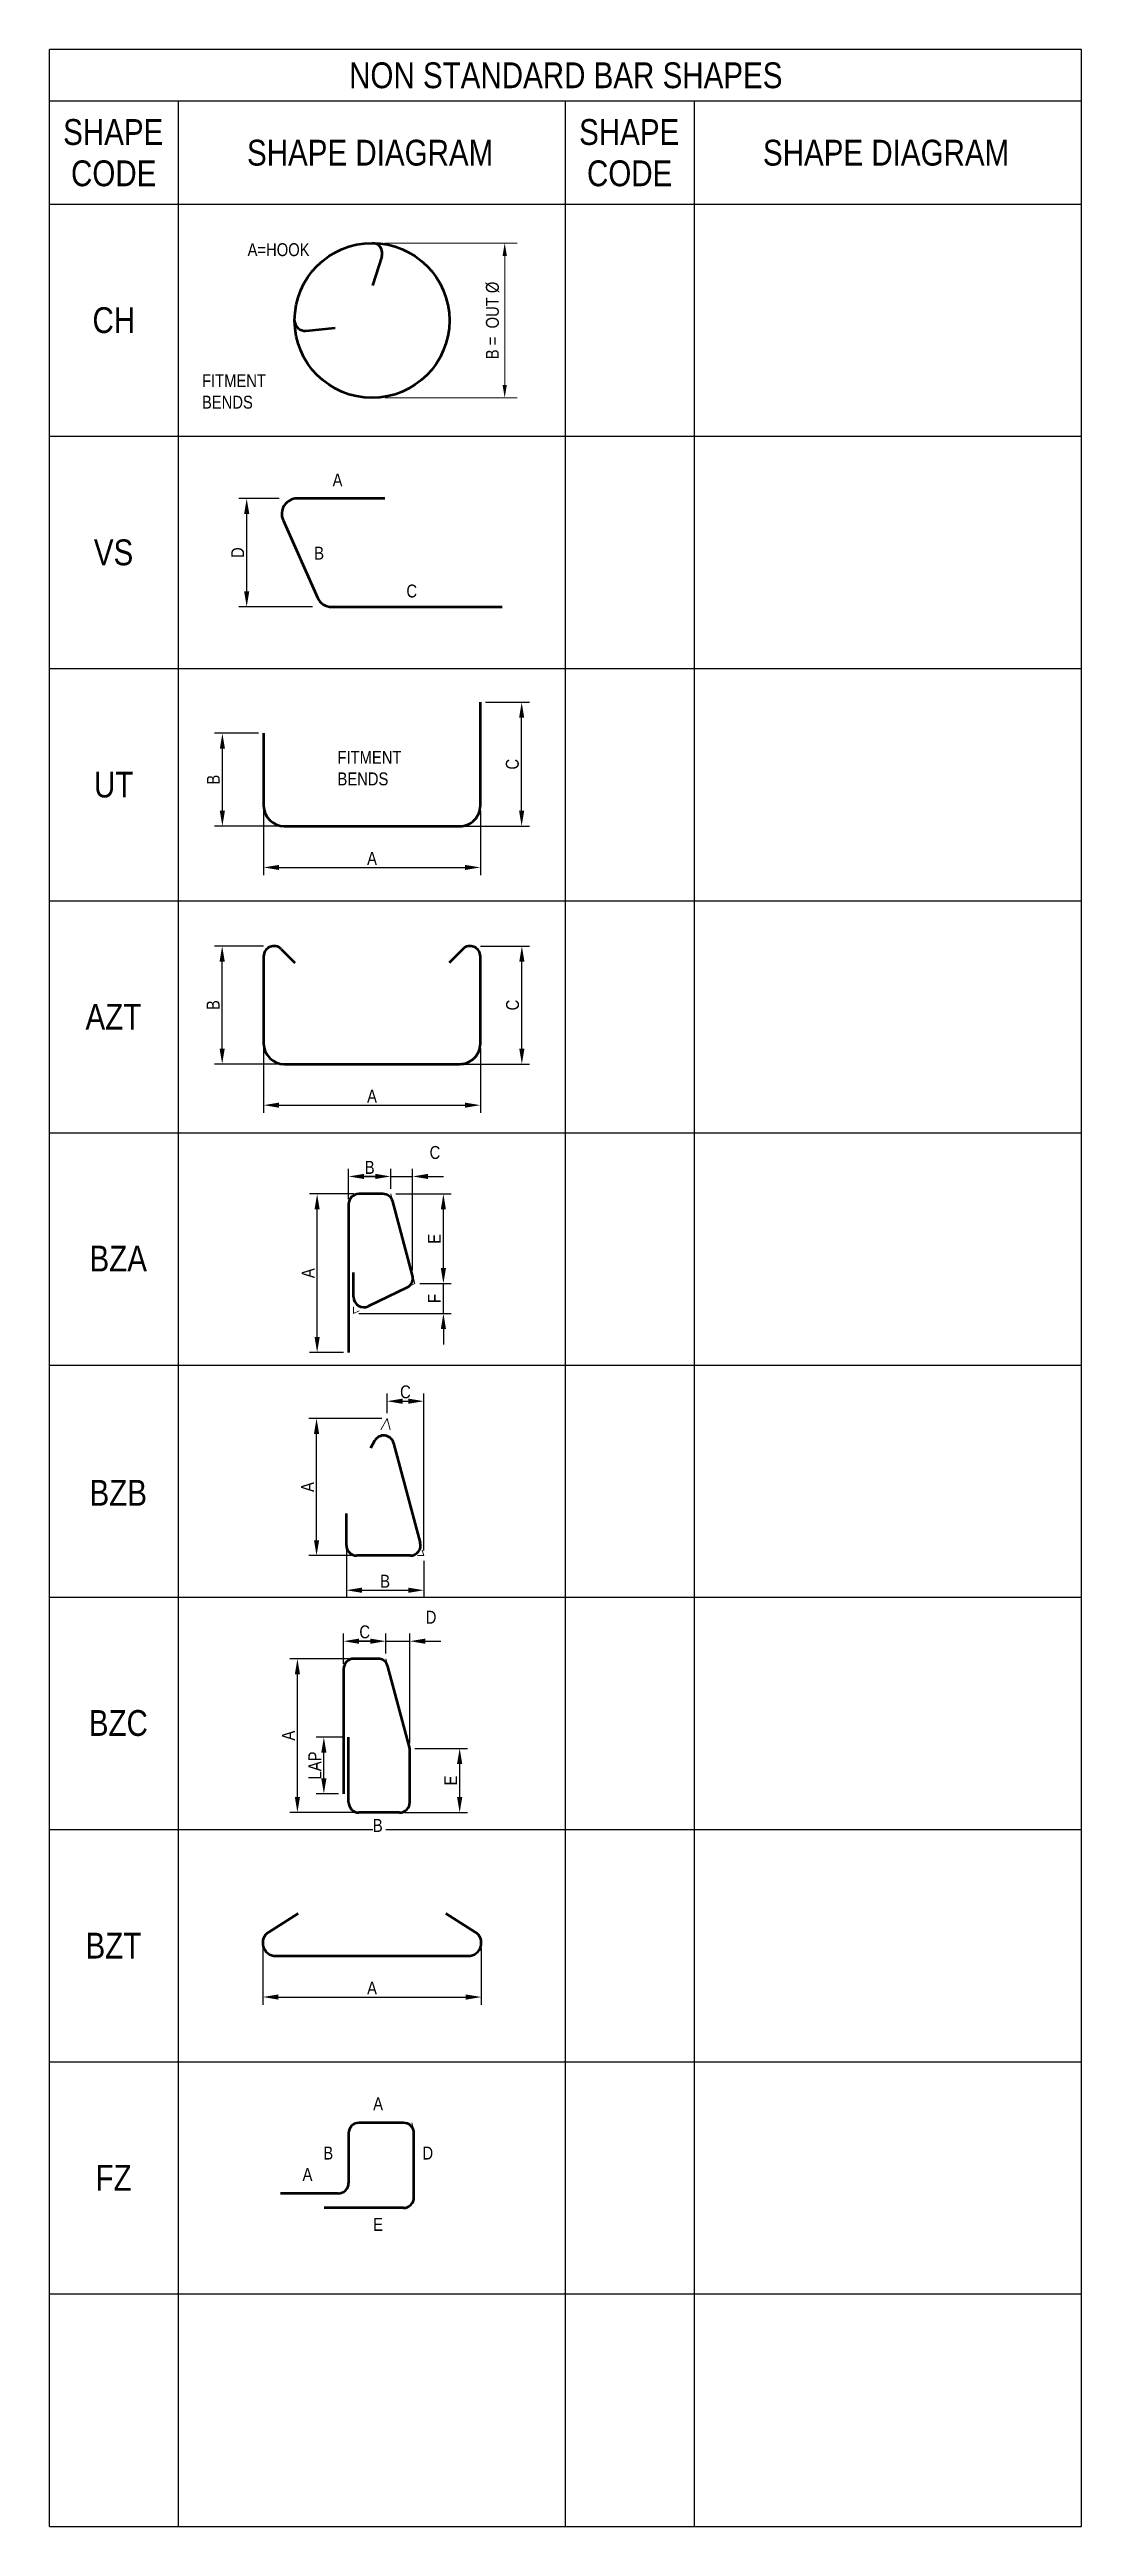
# Model space of a CAD drawing. Header units: metres. Extents: x 4.246 to 4.446, y 1.867 to 2.347.
import ezdxf

# ---------------------------------------------------------------- set-up
doc = ezdxf.new("R2010")
doc.units = ezdxf.units.M
doc.layers.get('Defpoints').update_dxf_attribs({"color": 41})
for name, color, linetype, lineweight in [('D-BDGE', 7, 'Continuous', 13), ('D-ENHA-TEXT', 7, 'Continuous', 9), ('D-ENHA-TEXT-DIMS', 7, 'Continuous', 9)]:
    doc.layers.add(name, color=color, linetype=linetype, lineweight=lineweight)
doc.styles.add('Arial Narrow', font='ARIALN.TTF', dxfattribs={"height": 0.005})
doc.styles.add('Arial Narrow_1', font='ARIALN.TTF', dxfattribs={"height": 0.0025})
doc.dimstyles.new('____ddd____', dxfattribs={"dimscale": 0.3048, "dimtxt": 0.002558577434045649, "dimasz": 0.00984251968503937, "dimexe": 0.004921259842519685, "dimexo": 0.003280839895013123, "dimgap": 0.001640419947506562, "dimtad": 1, "dimdec": 0, "dimlfac": 1000, "dimzin": 0, "dimdsep": 46, "dimtxsty": 'Arial Narrow_1', "dimsah": 1, "dimcen": 0.09, "dimaunit": 1, "dimadec": 4, "dimazin": 0, "dimtfac": 1, "dimtdec": 4, "dimtix": 1, "dimtmove": 0, "dimatfit": 3, "dimfxl": 1, "dimtvp": 1, "dimtolj": 1, "dimtzin": 0, "dimarcsym": 2})
doc.dimstyles.new('____ddd_____1', dxfattribs={"dimscale": 0.3048, "dimtxt": 0.002558577434045649, "dimasz": 0.00984251968503937, "dimexe": 0.004921259842519685, "dimexo": 0.003280839895013123, "dimgap": 0.001640419947506562, "dimtad": 1, "dimdec": 0, "dimlfac": 1000, "dimzin": 0, "dimdsep": 46, "dimtxsty": 'Arial Narrow_1', "dimsah": 1, "dimcen": 0.09, "dimaunit": 1, "dimadec": 4, "dimazin": 0, "dimtfac": 1, "dimtdec": 4, "dimtix": 1, "dimtmove": 1, "dimatfit": 3, "dimfxl": 1, "dimtvp": 1, "dimtolj": 1, "dimtzin": 0, "dimarcsym": 2})
doc.dimstyles.new('Dimension_Arc_Length_T__mm_', dxfattribs={"dimscale": 0.3048, "dimtxt": 0.002558577434045649, "dimasz": 0.008202099737532808, "dimexe": 0.007874015748031494, "dimexo": 0.004921259842519685, "dimgap": 0.003280839895013123, "dimtad": 1, "dimdec": 0, "dimlfac": 1000, "dimzin": 0, "dimdsep": 46, "dimtxsty": 'Arial Narrow_1', "dimsah": 1, "dimcen": 0.09, "dimaunit": 1, "dimadec": 4, "dimazin": 0, "dimtfac": 1, "dimtdec": 4, "dimtix": 1, "dimtmove": 0, "dimatfit": 3, "dimfxl": 1, "dimtvp": 1, "dimtolj": 1, "dimtzin": 0, "dimlwd": 18, "dimlwe": 18, "dimarcsym": 2})

msp = doc.modelspace()

# ---------------------------------------------------------------- texts
at = {"layer": 'D-ENHA-TEXT', "char_height": 0.005, "attachment_point": 1, "style": 'Arial Narrow', "bg_fill": 3, "box_fill_scale": 1, "bg_fill_color": 256, "bg_fill_transparency": 0}
for s, insert in [('NON STANDARD BAR SHAPES', (4.303665077907458, 2.344783735368916)), ('SHAPE DIAGRAM', (4.283878353970241, 2.329783735368915)), ('SHAPE DIAGRAM', (4.383878353970241, 2.329783735368915)), ('CODE', (4.24977305829312, 2.325785089535582)), ('CODE', (4.34977305829312, 2.325785089535581)), ('CH', (4.25393198291128, 2.29733298137851)), ('VS', (4.254196982911281, 2.252332981377997)), ('UT', (4.25422698291128, 2.20733298137851)), ('AZT', (4.25257698291128, 2.16233298137851)), ('BZA', (4.253355578887912, 2.115472264589302)), ('BZB', (4.253355578887912, 2.07008079188432)), ('BZC', (4.253220578887912, 2.025472264589303)), ('BZT', (4.25257698291128, 1.98233298137851)), ('FZ', (4.25452698291128, 1.93733298137851))]:
    msp.add_mtext(s, dxfattribs=dict(at, insert=insert))
at = {"layer": 'D-ENHA-TEXT', "char_height": 0.0025, "attachment_point": 1, "style": 'Arial Narrow_1', "bg_fill": 3, "box_fill_scale": 1, "bg_fill_color": 256, "bg_fill_true_color": 13158600, "bg_fill_transparency": 0}
for s, insert in [('FITMENT ', (4.275151043460389, 2.284348547555408)), ('FITMENT ', (4.301413521369424, 2.211348547555409)), ('A', (4.308333556342027, 1.9504306613309)), ('A', (4.294648624175889, 1.936745729164763))]:
    msp.add_mtext(s, dxfattribs=dict(at, insert=insert))

# ---------------------------------------------------------------- blocks, each defined once
blk = doc.blocks.new('DIMBLOCK1-DRG-2871152 - BAR SHAPE DIAGRAM')
at = {"layer": 'D-ENHA-TEXT-DIMS', "color": 0, "lineweight": -2, "transparency": 16777216}
for p, q in [((4.287108870326922, 2.173536536953504), (4.277568090042194, 2.173536536953504)), ((4.279068090042194, 2.153661536953507), (4.279068090042194, 2.170536536953504)), ((4.290108870326922, 2.150661536953507), (4.277568090042194, 2.150661536953507))]:
    blk.add_line(p, q, dxfattribs=at)
at = {"layer": 'D-ENHA-TEXT-DIMS', "color": 0, "transparency": 16777216}
for points in [[(4.278568090042194, 2.170536536953504), (4.279568090042194, 2.170536536953504), (4.279068090042194, 2.173536536953504)], [(4.278568090042194, 2.153661536953507), (4.279568090042194, 2.153661536953507), (4.279068090042194, 2.150661536953507)]]:
    blk.add_solid(points, dxfattribs=at)
at = {"layer": 'Defpoints', "color": 0, "transparency": 16777216}
for p in [(4.279068090042194, 2.173536536953504), (4.288108870326922, 2.173536536953504), (4.291108870326922, 2.150661536953507)]:
    blk.add_point(p, dxfattribs=at)
at = {"layer": 'D-ENHA-TEXT-DIMS', "color": 0, "transparency": 16777216, "insert": (4.277318090042193, 2.162099036953504), "char_height": 0.0025, "width": 0.0022905359885742, "attachment_point": 5, "rotation": 90, "style": 'Arial Narrow_1'}
blk.add_mtext('\\A1;B', dxfattribs=at)
blk = doc.blocks.new('DIMBLOCK2-DRG-2871152 - BAR SHAPE DIAGRAM')
at = {"layer": 'D-ENHA-TEXT-DIMS', "color": 0, "lineweight": -2, "transparency": 16777216}
for p, q in [((4.28710887032692, 2.153661536953505), (4.28710887032692, 2.141198137882679)), ((4.32910887032692, 2.153661536953505), (4.32910887032692, 2.141198137882679)), ((4.29010887032692, 2.142698137882679), (4.326108870326919, 2.142698137882679))]:
    blk.add_line(p, q, dxfattribs=at)
at = {"layer": 'D-ENHA-TEXT-DIMS', "color": 0, "transparency": 16777216}
for points in [[(4.29010887032692, 2.143198137882679), (4.29010887032692, 2.142198137882679), (4.28710887032692, 2.142698137882679)], [(4.326108870326919, 2.143198137882679), (4.326108870326919, 2.142198137882679), (4.32910887032692, 2.142698137882679)]]:
    blk.add_solid(points, dxfattribs=at)
at = {"layer": 'Defpoints', "color": 0, "transparency": 16777216}
for p in [(4.28710887032692, 2.154661536953505), (4.32910887032692, 2.154661536953505), (4.32910887032692, 2.142698137882679)]:
    blk.add_point(p, dxfattribs=at)
at = {"layer": 'D-ENHA-TEXT-DIMS', "color": 0, "transparency": 16777216, "insert": (4.30810887032692, 2.144448137882679), "char_height": 0.0025, "width": 0.0022905359885742, "attachment_point": 5, "style": 'Arial Narrow_1'}
blk.add_mtext('\\A1;A', dxfattribs=at)
blk = doc.blocks.new('DIMBLOCK3-DRG-2871152 - BAR SHAPE DIAGRAM')
at = {"layer": 'D-ENHA-TEXT-DIMS', "color": 0, "lineweight": -2, "transparency": 16777216}
for p, q in [((4.329108870326921, 2.173536536953504), (4.338650209730788, 2.173536536953504)), ((4.337150209730788, 2.153661536953507), (4.337150209730788, 2.170536536953504)), ((4.326108870326922, 2.150661536953507), (4.338650209730788, 2.150661536953507))]:
    blk.add_line(p, q, dxfattribs=at)
at = {"layer": 'D-ENHA-TEXT-DIMS', "color": 0, "transparency": 16777216}
for points in [[(4.336650209730788, 2.170536536953504), (4.337650209730787, 2.170536536953504), (4.337150209730788, 2.173536536953504)], [(4.336650209730788, 2.153661536953507), (4.337650209730787, 2.153661536953507), (4.337150209730788, 2.150661536953507)]]:
    blk.add_solid(points, dxfattribs=at)
at = {"layer": 'Defpoints', "color": 0, "transparency": 16777216}
for p in [(4.328108870326921, 2.173536536953504), (4.337150209730788, 2.173536536953504), (4.325108870326922, 2.150661536953507)]:
    blk.add_point(p, dxfattribs=at)
at = {"layer": 'D-ENHA-TEXT-DIMS', "color": 0, "transparency": 16777216, "insert": (4.33535672405548, 2.162099036953504), "char_height": 0.0025, "width": 0.002485475221644345, "attachment_point": 5, "rotation": 90, "style": 'Arial Narrow_1'}
blk.add_mtext('\\A1;C', dxfattribs=at)
blk = doc.blocks.new('DIMBLOCK4-DRG-2871152 - BAR SHAPE DIAGRAM')
at = {"layer": 'D-ENHA-TEXT-DIMS', "color": 0, "lineweight": -2, "transparency": 16777216}
for p, q in [((4.28692606832036, 1.979349036953518), (4.28692606832036, 1.968367803472872)), ((4.32929167233348, 1.979349036953518), (4.32929167233348, 1.968367803472872)), ((4.28992606832036, 1.969867803472872), (4.32629167233348, 1.969867803472872))]:
    blk.add_line(p, q, dxfattribs=at)
at = {"layer": 'D-ENHA-TEXT-DIMS', "color": 0, "transparency": 16777216}
for points in [[(4.28992606832036, 1.970367803472872), (4.28992606832036, 1.969367803472872), (4.28692606832036, 1.969867803472872)], [(4.32629167233348, 1.970367803472872), (4.32629167233348, 1.969367803472872), (4.32929167233348, 1.969867803472872)]]:
    blk.add_solid(points, dxfattribs=at)
at = {"layer": 'Defpoints', "color": 0, "transparency": 16777216}
for p in [(4.28692606832036, 1.980349036953518), (4.32929167233348, 1.980349036953518), (4.32929167233348, 1.969867803472872)]:
    blk.add_point(p, dxfattribs=at)
at = {"layer": 'D-ENHA-TEXT-DIMS', "color": 0, "transparency": 16777216, "insert": (4.308108870326921, 1.971617803472872), "char_height": 0.0025, "width": 0.0022905359885742, "attachment_point": 5, "style": 'Arial Narrow_1'}
blk.add_mtext('\\A1;A', dxfattribs=at)
blk = doc.blocks.new('DIMBLOCK5-DRG-2871152 - BAR SHAPE DIAGRAM')
at = {"layer": 'D-ENHA-TEXT-DIMS', "color": 0, "lineweight": -2, "transparency": 16777216}
for p, q in [((4.290110967036315, 2.260270390517827), (4.282323939686439, 2.260270390517827)), ((4.283823939686439, 2.242270390517827), (4.283823939686439, 2.257270390517827)), ((4.296545172962148, 2.239270390517827), (4.282323939686439, 2.239270390517827))]:
    blk.add_line(p, q, dxfattribs=at)
at = {"layer": 'D-ENHA-TEXT-DIMS', "color": 0, "transparency": 16777216}
for points in [[(4.283323939686439, 2.257270390517827), (4.284323939686439, 2.257270390517827), (4.283823939686439, 2.260270390517827)], [(4.283323939686439, 2.242270390517827), (4.284323939686439, 2.242270390517827), (4.283823939686439, 2.239270390517827)]]:
    blk.add_solid(points, dxfattribs=at)
at = {"layer": 'Defpoints', "color": 0, "transparency": 16777216}
for p in [(4.283823939686439, 2.260270390517827), (4.291110967036316, 2.260270390517827), (4.297545172962148, 2.239270390517827)]:
    blk.add_point(p, dxfattribs=at)
at = {"layer": 'D-ENHA-TEXT-DIMS', "color": 0, "transparency": 16777216, "insert": (4.282073939686438, 2.249770390517825), "char_height": 0.0025, "width": 0.002485475221644345, "attachment_point": 5, "rotation": 90, "style": 'Arial Narrow_1'}
blk.add_mtext('\\A1;D', dxfattribs=at)
blk = doc.blocks.new('DIMBLOCK6-DRG-2871152 - BAR SHAPE DIAGRAM')
at = {"layer": 'D-ENHA-TEXT-DIMS', "color": 0, "lineweight": -2, "transparency": 16777216}
for p, q in [((4.286108870326921, 2.214770390518342), (4.277608870326926, 2.214770390518342)), ((4.279108870326926, 2.199770390518342), (4.279108870326926, 2.211770390518342)), ((4.290108870326922, 2.196770390518342), (4.277608870326926, 2.196770390518342))]:
    blk.add_line(p, q, dxfattribs=at)
at = {"layer": 'D-ENHA-TEXT-DIMS', "color": 0, "transparency": 16777216}
for points in [[(4.278608870326926, 2.211770390518342), (4.279608870326926, 2.211770390518342), (4.279108870326926, 2.214770390518342)], [(4.278608870326926, 2.199770390518342), (4.279608870326926, 2.199770390518342), (4.279108870326926, 2.196770390518342)]]:
    blk.add_solid(points, dxfattribs=at)
at = {"layer": 'Defpoints', "color": 0, "transparency": 16777216}
for p in [(4.279108870326926, 2.214770390518342), (4.287108870326922, 2.214770390518342), (4.291108870326922, 2.196770390518342)]:
    blk.add_point(p, dxfattribs=at)
at = {"layer": 'D-ENHA-TEXT-DIMS', "color": 0, "transparency": 16777216, "insert": (4.277358870326926, 2.20577039051834), "char_height": 0.0025, "width": 0.0022905359885742, "attachment_point": 5, "rotation": 90, "style": 'Arial Narrow_1'}
blk.add_mtext('\\A1;B', dxfattribs=at)
blk = doc.blocks.new('DIMBLOCK7-DRG-2871152 - BAR SHAPE DIAGRAM')
at = {"layer": 'D-ENHA-TEXT-DIMS', "color": 0, "lineweight": -2, "transparency": 16777216}
for p, q in [((4.28710887032692, 2.19977039051834), (4.28710887032692, 2.187270390518341)), ((4.32910887032692, 2.19977039051834), (4.32910887032692, 2.187270390518341)), ((4.29010887032692, 2.188770390518341), (4.326108870326919, 2.188770390518341))]:
    blk.add_line(p, q, dxfattribs=at)
at = {"layer": 'D-ENHA-TEXT-DIMS', "color": 0, "transparency": 16777216}
for points in [[(4.29010887032692, 2.189270390518341), (4.29010887032692, 2.18827039051834), (4.28710887032692, 2.188770390518341)], [(4.326108870326919, 2.189270390518341), (4.326108870326919, 2.18827039051834), (4.32910887032692, 2.188770390518341)]]:
    blk.add_solid(points, dxfattribs=at)
at = {"layer": 'Defpoints', "color": 0, "transparency": 16777216}
for p in [(4.28710887032692, 2.20077039051834), (4.32910887032692, 2.20077039051834), (4.32910887032692, 2.188770390518341)]:
    blk.add_point(p, dxfattribs=at)
at = {"layer": 'D-ENHA-TEXT-DIMS', "color": 0, "transparency": 16777216, "insert": (4.30810887032692, 2.190520390518341), "char_height": 0.0025, "width": 0.0022905359885742, "attachment_point": 5, "style": 'Arial Narrow_1'}
blk.add_mtext('\\A1;A', dxfattribs=at)
blk = doc.blocks.new('DIMBLOCK8-DRG-2871152 - BAR SHAPE DIAGRAM')
at = {"layer": 'D-ENHA-TEXT-DIMS', "color": 0, "lineweight": -2, "transparency": 16777216}
for p, q in [((4.330108870326922, 2.22077039051834), (4.338608870326925, 2.22077039051834)), ((4.337108870326925, 2.199770390518342), (4.337108870326925, 2.21777039051834)), ((4.326108870326922, 2.196770390518342), (4.338608870326925, 2.196770390518342))]:
    blk.add_line(p, q, dxfattribs=at)
at = {"layer": 'D-ENHA-TEXT-DIMS', "color": 0, "transparency": 16777216}
for points in [[(4.336608870326925, 2.21777039051834), (4.337608870326925, 2.21777039051834), (4.337108870326925, 2.22077039051834)], [(4.336608870326925, 2.199770390518342), (4.337608870326925, 2.199770390518342), (4.337108870326925, 2.196770390518342)]]:
    blk.add_solid(points, dxfattribs=at)
at = {"layer": 'Defpoints', "color": 0, "transparency": 16777216}
for p in [(4.329108870326921, 2.22077039051834), (4.337108870326925, 2.22077039051834), (4.325108870326922, 2.196770390518342)]:
    blk.add_point(p, dxfattribs=at)
at = {"layer": 'D-ENHA-TEXT-DIMS', "color": 0, "transparency": 16777216, "insert": (4.335315384651618, 2.208770390518339), "char_height": 0.0025, "width": 0.002485475221644345, "attachment_point": 5, "rotation": 90, "style": 'Arial Narrow_1'}
blk.add_mtext('\\A1;C', dxfattribs=at)
blk = doc.blocks.new('DIMBLOCK9-DRG-2871152 - BAR SHAPE DIAGRAM')
at = {"layer": 'D-ENHA-TEXT-DIMS', "color": 0, "lineweight": 18, "transparency": 16777216}
for p, q in [((4.310608870326922, 2.309770390518342), (4.336227883475346, 2.309770390518342)), ((4.333827883475347, 2.28227039051834), (4.333827883475347, 2.307270390518342)), ((4.310608870326922, 2.27977039051834), (4.336227883475346, 2.27977039051834))]:
    blk.add_line(p, q, dxfattribs=at)
at = {"layer": 'D-ENHA-TEXT-DIMS', "color": 0, "transparency": 16777216}
for points in [[(4.33341121680868, 2.307270390518342), (4.334244550142013, 2.307270390518342), (4.333827883475347, 2.309770390518342)], [(4.33341121680868, 2.28227039051834), (4.334244550142013, 2.28227039051834), (4.333827883475347, 2.27977039051834)]]:
    blk.add_solid(points, dxfattribs=at)
at = {"layer": 'Defpoints', "color": 0, "transparency": 16777216}
for p in [(4.309108870326922, 2.309770390518342), (4.333827883475347, 2.309770390518342), (4.309108870326922, 2.27977039051834)]:
    blk.add_point(p, dxfattribs=at)
at = {"layer": 'D-ENHA-TEXT-DIMS', "color": 0, "lineweight": 18, "transparency": 16777216, "insert": (4.331481532861431, 2.294770390518339), "char_height": 0.0025, "width": 0.01812934867552345, "attachment_point": 5, "rotation": 90, "style": 'Arial Narrow_1'}
blk.add_mtext('\\A1;B =  OUT Ø', dxfattribs=at)
blk = doc.blocks.new('DIMBLOCK10-DRG-2871152 - BAR SHAPE DIAGRAM')
at = {"layer": 'D-ENHA-TEXT-DIMS', "color": 0, "lineweight": -2, "transparency": 16777216}
for p, q in [((4.303595768192333, 2.035427885914878), (4.29215158554446, 2.035427885914878)), ((4.29365158554446, 2.008618693790794), (4.29365158554446, 2.032427885914878)), ((4.304572797846346, 2.005618693790794), (4.29215158554446, 2.005618693790794))]:
    blk.add_line(p, q, dxfattribs=at)
at = {"layer": 'D-ENHA-TEXT-DIMS', "color": 0, "transparency": 16777216}
for points in [[(4.29315158554446, 2.032427885914878), (4.294151585544459, 2.032427885914878), (4.29365158554446, 2.035427885914878)], [(4.29315158554446, 2.008618693790794), (4.294151585544459, 2.008618693790794), (4.29365158554446, 2.005618693790794)]]:
    blk.add_solid(points, dxfattribs=at)
at = {"layer": 'Defpoints', "color": 0, "transparency": 16777216}
for p in [(4.29365158554446, 2.035427885914878), (4.304595768192334, 2.035427885914878), (4.305572797846346, 2.005618693790794)]:
    blk.add_point(p, dxfattribs=at)
at = {"layer": 'D-ENHA-TEXT-DIMS', "color": 0, "transparency": 16777216, "insert": (4.291901585544459, 2.020523289852834), "char_height": 0.0025, "width": 0.0022905359885742, "attachment_point": 5, "rotation": 90, "style": 'Arial Narrow_1'}
blk.add_mtext('\\A1;A', dxfattribs=at)
blk = doc.blocks.new('DIMBLOCK11-DRG-2871152 - BAR SHAPE DIAGRAM')
at = {"layer": 'D-ENHA-TEXT-DIMS', "color": 0, "lineweight": -2, "transparency": 16777216}
for p, q in [((4.316437407184284, 2.018053582176635), (4.326598351253488, 2.018053582176635)), ((4.325098351253488, 2.008618693790794), (4.325098351253488, 2.015053582176635)), ((4.314437407184283, 2.005618693790794), (4.326598351253488, 2.005618693790794))]:
    blk.add_line(p, q, dxfattribs=at)
at = {"layer": 'D-ENHA-TEXT-DIMS', "color": 0, "transparency": 16777216}
for points in [[(4.324598351253488, 2.015053582176635), (4.325598351253488, 2.015053582176635), (4.325098351253488, 2.018053582176635)], [(4.324598351253488, 2.008618693790794), (4.325598351253488, 2.008618693790794), (4.325098351253488, 2.005618693790794)]]:
    blk.add_solid(points, dxfattribs=at)
at = {"layer": 'Defpoints', "color": 0, "transparency": 16777216}
for p in [(4.315437407184284, 2.018053582176635), (4.325098351253488, 2.018053582176635), (4.313437407184283, 2.005618693790794)]:
    blk.add_point(p, dxfattribs=at)
at = {"layer": 'D-ENHA-TEXT-DIMS', "color": 0, "transparency": 16777216, "insert": (4.323348351253488, 2.011836137983713), "char_height": 0.0025, "width": 0.0022905359885742, "attachment_point": 5, "rotation": 90, "style": 'Arial Narrow_1'}
blk.add_mtext('\\A1;E', dxfattribs=at)
blk = doc.blocks.new('DIMBLOCK12-DRG-2871152 - BAR SHAPE DIAGRAM')
at = {"layer": 'D-ENHA-TEXT-DIMS', "color": 0, "lineweight": -2, "transparency": 16777216}
for p, q in [((4.310781976528567, 2.036427885914877), (4.310781976528567, 2.040324750782798)), ((4.315437407184282, 2.019053582176634), (4.315437407184282, 2.040324750782798)), ((4.307781976528567, 2.038824750782798), (4.304781976528567, 2.038824750782798)), ((4.310781976528567, 2.038824750782798), (4.315437407184282, 2.038824750782798)), ((4.318437407184282, 2.038824750782798), (4.321437407184282, 2.038824750782798))]:
    blk.add_line(p, q, dxfattribs=at)
at = {"layer": 'D-ENHA-TEXT-DIMS', "color": 0, "transparency": 16777216}
for points in [[(4.307781976528567, 2.039324750782798), (4.307781976528567, 2.038324750782798), (4.310781976528567, 2.038824750782798)], [(4.318437407184282, 2.039324750782798), (4.318437407184282, 2.038324750782798), (4.315437407184282, 2.038824750782798)]]:
    blk.add_solid(points, dxfattribs=at)
at = {"layer": 'Defpoints', "color": 0, "transparency": 16777216}
for p in [(4.310781976528567, 2.035427885914877), (4.315437407184282, 2.038824750782798), (4.315437407184282, 2.018053582176635)]:
    blk.add_point(p, dxfattribs=at)
at = {"layer": 'D-ENHA-TEXT-DIMS', "color": 0, "transparency": 16777216, "insert": (4.3185165878792, 2.044722439573477), "char_height": 0.0025, "width": 0.002485475221644345, "attachment_point": 1, "line_spacing_factor": 0.9746961653507233, "style": 'Arial Narrow_1'}
blk.add_mtext('\\A1;D', dxfattribs=at)
blk = doc.blocks.new('DIMBLOCK13-DRG-2871152 - BAR SHAPE DIAGRAM')
at = {"layer": 'D-ENHA-TEXT-DIMS', "color": 0, "lineweight": -2, "transparency": 16777216}
for p, q in [((4.302595768192331, 2.034427885914877), (4.302595768192331, 2.040324750782798)), ((4.310781976528567, 2.036427885914877), (4.310781976528567, 2.040324750782798)), ((4.305595768192331, 2.038824750782798), (4.307781976528567, 2.038824750782798))]:
    blk.add_line(p, q, dxfattribs=at)
at = {"layer": 'D-ENHA-TEXT-DIMS', "color": 0, "transparency": 16777216}
for points in [[(4.305595768192331, 2.039324750782798), (4.305595768192331, 2.038324750782798), (4.302595768192331, 2.038824750782798)], [(4.307781976528567, 2.039324750782798), (4.307781976528567, 2.038324750782798), (4.310781976528567, 2.038824750782798)]]:
    blk.add_solid(points, dxfattribs=at)
at = {"layer": 'Defpoints', "color": 0, "transparency": 16777216}
for p in [(4.310781976528567, 2.038824750782798), (4.310781976528567, 2.035427885914877), (4.302595768192331, 2.033427885914878)]:
    blk.add_point(p, dxfattribs=at)
at = {"layer": 'D-ENHA-TEXT-DIMS', "color": 0, "transparency": 16777216, "insert": (4.306688872360449, 2.040618236458104), "char_height": 0.0025, "width": 0.002485475221644345, "attachment_point": 5, "style": 'Arial Narrow_1'}
blk.add_mtext('\\A1;C', dxfattribs=at)
blk = doc.blocks.new('DIMBLOCK14-DRG-2871152 - BAR SHAPE DIAGRAM')
at = {"layer": 'D-ENHA-TEXT-DIMS', "color": 0, "lineweight": -2, "transparency": 16777216}
for p, q in [((4.302572797846346, 2.020232532146989), (4.297280209615692, 2.020232532146989)), ((4.298780209615692, 2.012246603673252), (4.298780209615692, 2.017232532146989)), ((4.301595768192333, 2.009246603673252), (4.297280209615692, 2.009246603673252))]:
    blk.add_line(p, q, dxfattribs=at)
at = {"layer": 'D-ENHA-TEXT-DIMS', "color": 0, "transparency": 16777216}
for points in [[(4.298280209615692, 2.017232532146989), (4.299280209615691, 2.017232532146989), (4.298780209615692, 2.020232532146989)], [(4.298280209615692, 2.012246603673252), (4.299280209615691, 2.012246603673252), (4.298780209615692, 2.009246603673252)]]:
    blk.add_solid(points, dxfattribs=at)
at = {"layer": 'Defpoints', "color": 0, "transparency": 16777216}
for p in [(4.298780209615692, 2.020232532146989), (4.303572797846346, 2.020232532146989), (4.302595768192333, 2.009246603673252)]:
    blk.add_point(p, dxfattribs=at)
at = {"layer": 'D-ENHA-TEXT-DIMS', "color": 0, "transparency": 16777216, "insert": (4.297030209615691, 2.014739567910119), "char_height": 0.0025, "width": 0.006481729499582311, "attachment_point": 5, "rotation": 90, "style": 'Arial Narrow_1'}
blk.add_mtext('\\A1;LAP', dxfattribs=at)
blk = doc.blocks.new('DIMBLOCK15-DRG-2871152 - BAR SHAPE DIAGRAM')
at = {"layer": 'D-ENHA-TEXT-DIMS', "color": 0, "lineweight": -2, "transparency": 16777216}
for p, q in [((4.308753314757413, 2.128889121185337), (4.305753314757413, 2.128889121185337)), ((4.311753314757413, 2.126492256317417), (4.311753314757413, 2.130389121185337)), ((4.311753314757413, 2.128889121185337), (4.315982037500687, 2.128889121185337)), ((4.315982037500687, 2.110710448188395), (4.315982037500687, 2.130389121185337)), ((4.318982037500687, 2.128889121185337), (4.321982037500687, 2.128889121185337))]:
    blk.add_line(p, q, dxfattribs=at)
at = {"layer": 'D-ENHA-TEXT-DIMS', "color": 0, "transparency": 16777216}
for points in [[(4.308753314757413, 2.129389121185338), (4.308753314757413, 2.128389121185337), (4.311753314757413, 2.128889121185337)], [(4.318982037500687, 2.129389121185338), (4.318982037500687, 2.128389121185337), (4.315982037500687, 2.128889121185337)]]:
    blk.add_solid(points, dxfattribs=at)
at = {"layer": 'Defpoints', "color": 0, "transparency": 16777216}
for p in [(4.315982037500687, 2.128889121185337), (4.311753314757413, 2.125492256317417), (4.315982037500687, 2.109710448188395)]:
    blk.add_point(p, dxfattribs=at)
at = {"layer": 'D-ENHA-TEXT-DIMS', "color": 0, "transparency": 16777216, "insert": (4.319274572151826, 2.134786809976017), "char_height": 0.0025, "width": 0.002485475221644345, "attachment_point": 1, "line_spacing_factor": 0.9746961653507233, "style": 'Arial Narrow_1'}
blk.add_mtext('\\A1;C', dxfattribs=at)
blk = doc.blocks.new('DIMBLOCK16-DRG-2871152 - BAR SHAPE DIAGRAM')
at = {"layer": 'D-ENHA-TEXT-DIMS', "color": 0, "lineweight": -2, "transparency": 16777216}
for p, q in [((4.303567106421178, 2.124492256317417), (4.303567106421178, 2.130389121185337)), ((4.306567106421178, 2.128889121185337), (4.308753314757413, 2.128889121185337)), ((4.311753314757413, 2.126492256317417), (4.311753314757413, 2.130389121185337))]:
    blk.add_line(p, q, dxfattribs=at)
at = {"layer": 'D-ENHA-TEXT-DIMS', "color": 0, "transparency": 16777216}
for points in [[(4.306567106421178, 2.129389121185338), (4.306567106421178, 2.128389121185337), (4.303567106421178, 2.128889121185337)], [(4.308753314757413, 2.129389121185338), (4.308753314757413, 2.128389121185337), (4.311753314757413, 2.128889121185337)]]:
    blk.add_solid(points, dxfattribs=at)
at = {"layer": 'Defpoints', "color": 0, "transparency": 16777216}
for p in [(4.311753314757413, 2.128889121185337), (4.303567106421178, 2.123492256317417), (4.311753314757413, 2.125492256317417)]:
    blk.add_point(p, dxfattribs=at)
at = {"layer": 'D-ENHA-TEXT-DIMS', "color": 0, "transparency": 16777216, "insert": (4.307660210589296, 2.130639121185337), "char_height": 0.0025, "width": 0.0022905359885742, "attachment_point": 5, "style": 'Arial Narrow_1'}
blk.add_mtext('\\A1;B', dxfattribs=at)
blk = doc.blocks.new('DIMBLOCK17-DRG-2871152 - BAR SHAPE DIAGRAM')
at = {"layer": 'D-ENHA-TEXT-DIMS', "color": 0, "lineweight": -2, "transparency": 16777216}
for p, q in [((4.30456710642118, 2.125492256317418), (4.295972641191129, 2.125492256317418)), ((4.297472641191129, 2.097777720192601), (4.297472641191129, 2.122492256317418)), ((4.302567106421179, 2.094777720192601), (4.295972641191129, 2.094777720192601))]:
    blk.add_line(p, q, dxfattribs=at)
at = {"layer": 'D-ENHA-TEXT-DIMS', "color": 0, "transparency": 16777216}
for points in [[(4.29697264119113, 2.122492256317418), (4.297972641191129, 2.122492256317418), (4.297472641191129, 2.125492256317418)], [(4.29697264119113, 2.097777720192601), (4.297972641191129, 2.097777720192601), (4.297472641191129, 2.094777720192601)]]:
    blk.add_solid(points, dxfattribs=at)
at = {"layer": 'Defpoints', "color": 0, "transparency": 16777216}
for p in [(4.297472641191129, 2.125492256317418), (4.30556710642118, 2.125492256317418), (4.30356710642118, 2.094777720192601)]:
    blk.add_point(p, dxfattribs=at)
at = {"layer": 'D-ENHA-TEXT-DIMS', "color": 0, "transparency": 16777216, "insert": (4.295722641191129, 2.110134988255008), "char_height": 0.0025, "width": 0.0022905359885742, "attachment_point": 5, "rotation": 90, "style": 'Arial Narrow_1'}
blk.add_mtext('\\A1;A', dxfattribs=at)
blk = doc.blocks.new('DIMBLOCK18-DRG-2871152 - BAR SHAPE DIAGRAM')
at = {"layer": 'D-ENHA-TEXT-DIMS', "color": 0, "lineweight": -2, "transparency": 16777216}
for p, q in [((4.321942901621704, 2.111117952579175), (4.321942901621704, 2.114117952579174)), ((4.317408745413131, 2.108117952579175), (4.323442901621704, 2.108117952579175)), ((4.321942901621704, 2.102331195954459), (4.321942901621704, 2.108117952579175)), ((4.305544136075193, 2.102331195954459), (4.323442901621704, 2.102331195954459)), ((4.321942901621704, 2.099331195954459), (4.321942901621704, 2.096331195954459))]:
    blk.add_line(p, q, dxfattribs=at)
at = {"layer": 'D-ENHA-TEXT-DIMS', "color": 0, "transparency": 16777216}
for points in [[(4.321442901621705, 2.111117952579175), (4.322442901621704, 2.111117952579175), (4.321942901621704, 2.108117952579175)], [(4.321442901621705, 2.099331195954459), (4.322442901621704, 2.099331195954459), (4.321942901621704, 2.102331195954459)]]:
    blk.add_solid(points, dxfattribs=at)
at = {"layer": 'Defpoints', "color": 0, "transparency": 16777216}
for p in [(4.31640874541313, 2.108117952579175), (4.321942901621704, 2.108117952579175), (4.304544136075193, 2.102331195954459)]:
    blk.add_point(p, dxfattribs=at)
at = {"layer": 'D-ENHA-TEXT-DIMS', "color": 0, "transparency": 16777216, "insert": (4.320192901621704, 2.105224574266815), "char_height": 0.0025, "width": 0.002095596755504055, "attachment_point": 5, "rotation": 90, "style": 'Arial Narrow_1'}
blk.add_mtext('\\A1;F', dxfattribs=at)
blk = doc.blocks.new('DIMBLOCK19-DRG-2871152 - BAR SHAPE DIAGRAM')
at = {"layer": 'D-ENHA-TEXT-DIMS', "color": 0, "lineweight": -2, "transparency": 16777216}
for p, q in [((4.312753314757416, 2.125492256317418), (4.323442901621704, 2.125492256317418)), ((4.321942901621704, 2.111117952579175), (4.321942901621704, 2.122492256317418)), ((4.317408745413131, 2.108117952579175), (4.323442901621704, 2.108117952579175))]:
    blk.add_line(p, q, dxfattribs=at)
at = {"layer": 'D-ENHA-TEXT-DIMS', "color": 0, "transparency": 16777216}
for points in [[(4.321442901621705, 2.122492256317418), (4.322442901621704, 2.122492256317418), (4.321942901621704, 2.125492256317418)], [(4.321442901621705, 2.111117952579175), (4.322442901621704, 2.111117952579175), (4.321942901621704, 2.108117952579175)]]:
    blk.add_solid(points, dxfattribs=at)
at = {"layer": 'Defpoints', "color": 0, "transparency": 16777216}
for p in [(4.311753314757415, 2.125492256317418), (4.321942901621704, 2.125492256317418), (4.31640874541313, 2.108117952579175)]:
    blk.add_point(p, dxfattribs=at)
at = {"layer": 'D-ENHA-TEXT-DIMS', "color": 0, "transparency": 16777216, "insert": (4.320192901621704, 2.116805104448294), "char_height": 0.0025, "width": 0.0022905359885742, "attachment_point": 5, "rotation": 90, "style": 'Arial Narrow_1'}
blk.add_mtext('\\A1;E', dxfattribs=at)
blk = doc.blocks.new('DIMBLOCK20-DRG-2871152 - BAR SHAPE DIAGRAM')
at = {"layer": 'D-ENHA-TEXT-DIMS', "color": 0, "lineweight": -2, "transparency": 16777216}
for p, q in [((4.303144042533689, 2.056400159209216), (4.303144042533689, 2.047200882801073)), ((4.318144042533689, 2.054400159209217), (4.318144042533689, 2.047200882801073)), ((4.306144042533689, 2.048700882801073), (4.315144042533689, 2.048700882801073))]:
    blk.add_line(p, q, dxfattribs=at)
at = {"layer": 'D-ENHA-TEXT-DIMS', "color": 0, "transparency": 16777216}
for points in [[(4.306144042533689, 2.049200882801073), (4.306144042533689, 2.048200882801073), (4.303144042533689, 2.048700882801073)], [(4.315144042533689, 2.049200882801073), (4.315144042533689, 2.048200882801073), (4.318144042533689, 2.048700882801073)]]:
    blk.add_solid(points, dxfattribs=at)
at = {"layer": 'Defpoints', "color": 0, "transparency": 16777216}
for p in [(4.303144042533689, 2.057400159209216), (4.318144042533689, 2.055400159209217), (4.318144042533689, 2.048700882801073)]:
    blk.add_point(p, dxfattribs=at)
at = {"layer": 'D-ENHA-TEXT-DIMS', "color": 0, "transparency": 16777216, "insert": (4.310644042533688, 2.050450882801073), "char_height": 0.0025, "width": 0.0022905359885742, "attachment_point": 5, "style": 'Arial Narrow_1'}
blk.add_mtext('\\A1;B', dxfattribs=at)
blk = doc.blocks.new('DIMBLOCK21-DRG-2871152 - BAR SHAPE DIAGRAM')
at = {"layer": 'D-ENHA-TEXT-DIMS', "color": 0, "lineweight": -2, "transparency": 16777216}
for p, q in [((4.310018808720934, 2.081991893814234), (4.295862072815372, 2.081991893814234)), ((4.297362072815372, 2.058400159209218), (4.297362072815372, 2.078991893814234)), ((4.30518016979972, 2.055400159209217), (4.295862072815372, 2.055400159209217))]:
    blk.add_line(p, q, dxfattribs=at)
at = {"layer": 'D-ENHA-TEXT-DIMS', "color": 0, "transparency": 16777216}
for points in [[(4.296862072815372, 2.078991893814234), (4.297862072815372, 2.078991893814234), (4.297362072815372, 2.081991893814234)], [(4.296862072815372, 2.058400159209218), (4.297862072815372, 2.058400159209218), (4.297362072815372, 2.055400159209217)]]:
    blk.add_solid(points, dxfattribs=at)
at = {"layer": 'Defpoints', "color": 0, "transparency": 16777216}
for p in [(4.297362072815372, 2.081991893814234), (4.311018808720934, 2.081991893814234), (4.30618016979972, 2.055400159209217)]:
    blk.add_point(p, dxfattribs=at)
at = {"layer": 'D-ENHA-TEXT-DIMS', "color": 0, "transparency": 16777216, "insert": (4.295612072815372, 2.068696026511724), "char_height": 0.0025, "width": 0.0022905359885742, "attachment_point": 5, "rotation": 90, "style": 'Arial Narrow_1'}
blk.add_mtext('\\A1;A', dxfattribs=at)
blk = doc.blocks.new('DIMBLOCK22-DRG-2871152 - BAR SHAPE DIAGRAM')
at = {"layer": 'D-ENHA-TEXT-DIMS', "color": 0, "lineweight": -2, "transparency": 16777216}
for p, q in [((4.311018808720933, 2.082991893814233), (4.311018808720933, 2.086832183974603)), ((4.314018808720933, 2.085332183974603), (4.315144042533689, 2.085332183974603)), ((4.318144042533689, 2.056400159209216), (4.318144042533689, 2.086832183974603))]:
    blk.add_line(p, q, dxfattribs=at)
at = {"layer": 'D-ENHA-TEXT-DIMS', "color": 0, "transparency": 16777216}
for points in [[(4.314018808720933, 2.085832183974603), (4.314018808720933, 2.084832183974603), (4.311018808720933, 2.085332183974603)], [(4.315144042533689, 2.085832183974603), (4.315144042533689, 2.084832183974603), (4.318144042533689, 2.085332183974603)]]:
    blk.add_solid(points, dxfattribs=at)
at = {"layer": 'Defpoints', "color": 0, "transparency": 16777216}
for p in [(4.318144042533689, 2.085332183974603), (4.311018808720933, 2.081991893814233), (4.318144042533689, 2.055400159209217)]:
    blk.add_point(p, dxfattribs=at)
at = {"layer": 'D-ENHA-TEXT-DIMS', "color": 0, "transparency": 16777216, "insert": (4.314581425627311, 2.08712566964991), "char_height": 0.0025, "width": 0.002485475221644345, "attachment_point": 5, "style": 'Arial Narrow_1'}
blk.add_mtext('\\A1;C', dxfattribs=at)

# ---------------------------------------------------------------- dimensions: what is measured, and where the dimension line sits
at = {"layer": 'D-ENHA-TEXT-DIMS', "lineweight": 18}
dim = msp.add_linear_dim(base=(4.333827883475347, 2.309770390518342), p1=(4.30910887032692, 2.279770390518339), p2=(4.30910887032692, 2.309770390518341), angle=89.99999999999991, text='B =  OUT Ø', dimstyle='Dimension_Arc_Length_T__mm_', override={"dimpost": '<>', "dimfxl": 0.03000000000000158}, dxfattribs=at)
dim.commit()
dim.dimension.update_dxf_attribs({"geometry": 'DIMBLOCK9-DRG-2871152 - BAR SHAPE DIAGRAM', "text_midpoint": (4.331481532861431, 2.294770390518339)})
at = {"layer": 'D-ENHA-TEXT-DIMS'}
for base, p1, p2, text, override, picture, middle in [((4.337108870326925, 2.22077039051834), (4.32510887032692, 2.196770390518341), (4.32910887032692, 2.220770390518339), 'C', {"dimpost": '<>', "dimfxl": 0.02433105012119151}, 'DIMBLOCK8-DRG-2871152 - BAR SHAPE DIAGRAM', (4.335315384651618, 2.208770390518339)), ((4.279108870326926, 2.214770390518342), (4.29110887032692, 2.196770390518341), (4.28710887032692, 2.214770390518341), 'B', {"dimpost": '<>', "dimfxl": 0.0184390889145861}, 'DIMBLOCK6-DRG-2871152 - BAR SHAPE DIAGRAM', (4.277358870326926, 2.20577039051834)), ((4.279068090042194, 2.173536536953504), (4.29110887032692, 2.150661536953506), (4.28810887032692, 2.173536536953503), 'B', {"dimpost": '<>', "dimfxl": 0.02307088262290495}, 'DIMBLOCK1-DRG-2871152 - BAR SHAPE DIAGRAM', (4.277318090042193, 2.162099036953504)), ((4.337150209730788, 2.173536536953504), (4.32510887032692, 2.150661536953506), (4.328108870326919, 2.173536536953503), 'C', {"dimpost": '<>', "dimfxl": 0.02307088262290483}, 'DIMBLOCK3-DRG-2871152 - BAR SHAPE DIAGRAM', (4.33535672405548, 2.162099036953504)), ((4.297472641191129, 2.125492256317418), (4.303567106421178, 2.0947777201926), (4.305567106421178, 2.125492256317417), 'A', {"dimpost": '<>', "dimfxl": 0.0307795829952693}, 'DIMBLOCK17-DRG-2871152 - BAR SHAPE DIAGRAM', (4.295722641191129, 2.110134988255008)), ((4.321942901621704, 2.125492256317418), (4.316408745413129, 2.108117952579174), (4.311753314757413, 2.125492256317417), 'E', {"dimpost": '<>', "dimfxl": 0.01798720281141303}, 'DIMBLOCK19-DRG-2871152 - BAR SHAPE DIAGRAM', (4.320192901621704, 2.116805104448294)), ((4.321942901621704, 2.108117952579175), (4.304544136075191, 2.102331195954458), (4.316408745413129, 2.108117952579174), 'F', {"dimpost": '<>', "dimfxl": 0.01320058737236954}, 'DIMBLOCK18-DRG-2871152 - BAR SHAPE DIAGRAM', (4.320192901621704, 2.105224574266815)), ((4.297362072815372, 2.081991893814234), (4.306180169799719, 2.055400159209217), (4.311018808720933, 2.081991893814233), 'A', {"dimpost": '<>', "dimfxl": 0.02702836983455581}, 'DIMBLOCK21-DRG-2871152 - BAR SHAPE DIAGRAM', (4.295612072815372, 2.068696026511724)), ((4.29365158554446, 2.035427885914878), (4.305572797846344, 2.005618693790793), (4.304595768192332, 2.035427885914877), 'A', {"dimpost": '<>', "dimfxl": 0.02982519944669934}, 'DIMBLOCK10-DRG-2871152 - BAR SHAPE DIAGRAM', (4.291901585544459, 2.020523289852834)), ((4.298780209615692, 2.020232532146989), (4.302595768192331, 2.009246603673251), (4.303572797846344, 2.020232532146988), 'LAP', {"dimpost": '<>', "dimfxl": 0.01102928879732879}, 'DIMBLOCK14-DRG-2871152 - BAR SHAPE DIAGRAM', (4.297030209615691, 2.014739567910119)), ((4.325098351253488, 2.018053582176635), (4.313437407184281, 2.005618693790793), (4.315437407184282, 2.018053582176635), 'E', {"dimpost": '<>', "dimfxl": 0.01259469924882454}, 'DIMBLOCK11-DRG-2871152 - BAR SHAPE DIAGRAM', (4.323348351253488, 2.011836137983713))]:
    dim = msp.add_linear_dim(base=base, p1=p1, p2=p2, angle=89.99999999999991, text=text, dimstyle='____ddd____', override=override, dxfattribs=at)
    dim.commit()
    dim.dimension.update_dxf_attribs({"geometry": picture, "text_midpoint": middle})
for base, p1, p2, text, override, picture, middle in [((4.32910887032692, 2.188770390518341), (4.28710887032692, 2.20077039051834), (4.32910887032692, 2.20077039051834), 'A', {"dimpost": '<>', "dimfxl": 0.04199999999999982}, 'DIMBLOCK7-DRG-2871152 - BAR SHAPE DIAGRAM', (4.30810887032692, 2.190520390518341)), ((4.32910887032692, 2.142698137882679), (4.28710887032692, 2.154661536953505), (4.32910887032692, 2.154661536953505), 'A', {"dimpost": '<>', "dimfxl": 0.04199999999999982}, 'DIMBLOCK2-DRG-2871152 - BAR SHAPE DIAGRAM', (4.30810887032692, 2.144448137882679)), ((4.311753314757413, 2.128889121185337), (4.303567106421178, 2.123492256317417), (4.311753314757413, 2.125492256317417), 'B', {"dimpost": '<>', "dimfxl": 0.008426980890227205}, 'DIMBLOCK16-DRG-2871152 - BAR SHAPE DIAGRAM', (4.307660210589296, 2.130639121185337)), ((4.318144042533689, 2.085332183974603), (4.311018808720933, 2.081991893814233), (4.318144042533689, 2.055400159209217), 'C', {"dimpost": '<>', "dimfxl": 0.02752978943236002}, 'DIMBLOCK22-DRG-2871152 - BAR SHAPE DIAGRAM', (4.314581425627311, 2.08712566964991)), ((4.318144042533689, 2.048700882801073), (4.303144042533689, 2.057400159209216), (4.318144042533689, 2.055400159209217), 'B', {"dimpost": '<>', "dimfxl": 0.01513274595042121}, 'DIMBLOCK20-DRG-2871152 - BAR SHAPE DIAGRAM', (4.310644042533688, 2.050450882801073)), ((4.310781976528567, 2.038824750782798), (4.302595768192331, 2.033427885914878), (4.310781976528567, 2.035427885914877), 'C', {"dimpost": '<>', "dimfxl": 0.0084269808902271}, 'DIMBLOCK13-DRG-2871152 - BAR SHAPE DIAGRAM', (4.306688872360449, 2.040618236458104)), ((4.32929167233348, 1.969867803472872), (4.28692606832036, 1.980349036953518), (4.32929167233348, 1.980349036953518), 'A', {"dimpost": '<>', "dimfxl": 0.04236560401311973}, 'DIMBLOCK4-DRG-2871152 - BAR SHAPE DIAGRAM', (4.308108870326921, 1.971617803472872))]:
    dim = msp.add_linear_dim(base=base, p1=p1, p2=p2, text=text, dimstyle='____ddd____', override=override, dxfattribs=at)
    dim.commit()
    dim.dimension.update_dxf_attribs({"geometry": picture, "text_midpoint": middle})
for base, p1, p2, text, override, picture, middle in [((4.315982037500687, 2.128889121185337), (4.311753314757413, 2.125492256317417), (4.315982037500687, 2.109710448188395), 'C', {"dimpost": '<>', "dimfxl": 0.01633853003977803}, 'DIMBLOCK15-DRG-2871152 - BAR SHAPE DIAGRAM', (4.320517309762648, 2.130953476642683)), ((4.315437407184282, 2.038824750782798), (4.310781976528567, 2.035427885914877), (4.315437407184282, 2.018053582176635), 'D', {"dimpost": '<>', "dimfxl": 0.0179872028114126}, 'DIMBLOCK12-DRG-2871152 - BAR SHAPE DIAGRAM', (4.319759325490023, 2.040889106240144))]:
    dim = msp.add_linear_dim(base=base, p1=p1, p2=p2, text=text, dimstyle='____ddd_____1', override=override, dxfattribs=at)
    dim.commit()
    dim.dimension.update_dxf_attribs({"geometry": picture, "text_midpoint": middle, "dimtype": 160})

# ---------------------------------------------------------------- linework, layer by layer
at = {"layer": 'D-BDGE', "lineweight": 25}
for p, q in [((4.245608870326921, 1.867270390518083), (4.245608870326921, 2.347270390518339)), ((4.445608870326921, 2.347270390518339), (4.245608870326921, 2.347270390518339)), ((4.445608870326921, 1.867270390518083), (4.445608870326921, 2.347270390518339)), ((4.445608870326921, 2.33727039051834), (4.245608870326921, 2.33727039051834)), ((4.27060887032692, 1.867270390518083), (4.27060887032692, 2.33727039051834)), ((4.34560887032692, 1.867270390518083), (4.34560887032692, 2.33727039051834)), ((4.370608870326921, 1.867270390518083), (4.370608870326921, 2.33727039051834)), ((4.445608870326921, 2.31727039051834), (4.245608870326921, 2.31727039051834)), ((4.445608870326921, 2.27227039051834), (4.245608870326921, 2.27227039051834)), ((4.445608870326921, 2.22727039051834), (4.245608870326921, 2.22727039051834)), ((4.245608870326921, 2.182270390518339), (4.445608870326921, 2.182270390518339)), ((4.445608870326921, 2.137270390518339), (4.245608870326921, 2.137270390518339)), ((4.445608870326921, 2.09227039051834), (4.245608870326921, 2.09227039051834)), ((4.445608870326921, 2.047270390518339), (4.245608870326921, 2.047270390518339)), ((4.445608870326921, 2.002270390518339), (4.245608870326921, 2.002270390518339)), ((4.445608870326921, 1.957270390518339), (4.245608870326921, 1.957270390518339)), ((4.445608870326921, 1.912270390518339), (4.245608870326921, 1.912270390518339)), ((4.245608870326921, 1.867270390518083), (4.445608870326921, 1.867270390518083))]:
    msp.add_line(p, q, dxfattribs=at)
at = {"layer": 'D-BDGE', "lineweight": 18}
for p, q in [((4.30810887032692, 2.309770390518341), (4.30910887032692, 2.309770390518341)), ((4.30810887032692, 2.279770390518339), (4.30910887032692, 2.279770390518339))]:
    msp.add_line(p, q, dxfattribs=at)
at = {"layer": 'D-BDGE', "lineweight": 50}
for p, q in [((4.310015501516842, 2.307166438942784), (4.308228988663781, 2.301526547824523)), ((4.295312349511666, 2.29278076838804), (4.300938702016152, 2.293356176955967)), ((4.290879057415228, 2.2560501805886), (4.297557487694856, 2.241050180588599)), ((4.310608870326917, 2.260270390517826), (4.293619693788155, 2.260270390517826)), ((4.300298124067784, 2.239270390517826), (4.333313230311798, 2.239270390517826)), ((4.32910887032692, 2.20077039051834), (4.32910887032692, 2.220770390518339)), ((4.28710887032692, 2.214770390518341), (4.28710887032692, 2.20077039051834)), ((4.29110887032692, 2.196770390518341), (4.32510887032692, 2.196770390518341)), ((4.28710887032692, 2.171536536953504), (4.28710887032692, 2.154661536953505)), ((4.290523083889293, 2.172950750515877), (4.293181173805432, 2.170292660599739)), ((4.325694656764546, 2.172950750515876), (4.323036566848409, 2.170292660599739)), ((4.32910887032692, 2.154661536953505), (4.32910887032692, 2.171536536953504)), ((4.29110887032692, 2.150661536953506), (4.32510887032692, 2.150661536953506)), ((4.303567106421178, 2.123492256317417), (4.303567106421178, 2.0947777201926)), ((4.310218660781455, 2.125492256317417), (4.305567106421178, 2.125492256317417)), ((4.315982037500687, 2.109710448188395), (4.312150512434034, 2.124009894407622)), ((4.304544136075191, 2.10553186501254), (4.304544136075191, 2.110296902549528)), ((4.314926928141688, 2.107395222005592), (4.307420878368768, 2.103734276919942)), ((4.308618916885969, 2.077662374336475), (4.307814981235945, 2.076212036031667)), ((4.312300007952826, 2.077210393186188), (4.317469443440585, 2.057917797299421)), ((4.303144042533689, 2.057400159209216), (4.303144042533689, 2.063545896365081)), ((4.315537591788006, 2.055400159209217), (4.305144042533689, 2.055400159209217)), ((4.309247322552609, 2.035427885914877), (4.304595768192332, 2.035427885914877)), ((4.302595768192331, 2.033427885914878), (4.302595768192331, 2.009246603673251)), ((4.315437407184282, 2.018053582176635), (4.311179174205187, 2.033945524005083)), ((4.303572797846344, 2.007618693790793), (4.303572797846344, 2.020232532146988)), ((4.315437407184282, 2.007618693790793), (4.315437407184282, 2.018053582176635)), ((4.313437407184281, 2.005618693790793), (4.305572797846344, 2.005618693790793)), ((4.288101270159777, 1.982469157193909), (4.293820258230362, 1.986042777563152)), ((4.328116470494063, 1.982469157193909), (4.322397482423479, 1.986042777563152)), ((4.289426068320361, 1.977849036953518), (4.32679167233348, 1.977849036953518)), ((4.314224311194785, 1.945492256317417), (4.305567106421178, 1.945492256317417)), ((4.303567106421178, 1.943492256317417), (4.303567106421178, 1.933807324151279)), ((4.316224311194785, 1.931009894407622), (4.316224311194785, 1.943492256317417)), ((4.301567106421177, 1.931807324151279), (4.290345428421114, 1.931807324151279)), ((4.314224311194785, 1.929009894407622), (4.298810714416837, 1.929009894407622))]:
    msp.add_line(p, q, dxfattribs=at)
at = {"layer": 'D-BDGE', "lineweight": 9}
for p, q in [((4.28910887032692, 2.173536536953503), (4.28810887032692, 2.173536536953503)), ((4.327108870326919, 2.173536536953503), (4.328108870326919, 2.173536536953503)), ((4.314926928141688, 2.107395222005592), (4.316408745413129, 2.108117952579174)), ((4.315880031330082, 2.110091140399779), (4.316408745413129, 2.108117952579174)), ((4.304544136075191, 2.103652153654229), (4.304544136075191, 2.102331195954458)), ((4.305603004328123, 2.102847640508411), (4.304544136075191, 2.102331195954458)), ((4.309805764140925, 2.079803503462627), (4.311018808720933, 2.081991893814233)), ((4.311609775960425, 2.07978637405084), (4.311018808720933, 2.081991893814233)), ((4.316913410198921, 2.055400159209217), (4.318144042533689, 2.055400159209217)), ((4.317858447348144, 2.056466014952069), (4.318144042533689, 2.055400159209217))]:
    msp.add_line(p, q, dxfattribs=at)
at = {"layer": 'D-BDGE', "color": 7, "lineweight": 9, "true_color": 0xffffff}
for p, q in [((4.312228577612285, 2.123718551196084), (4.311753314757413, 2.125492256317417)), ((4.311257239383439, 2.033654180793544), (4.310781976528567, 2.035427885914877)), ((4.316224311194785, 1.944009894407622), (4.315827113518164, 1.945492256317417))]:
    msp.add_line(p, q, dxfattribs=at)
at = {"layer": 'D-BDGE', "lineweight": 50}
msp.add_circle((4.30810887032692, 2.29477039051834), 0.01500000000000146, dxfattribs=at)
for centre, radius, start, end in [((4.308108870326921, 2.307770390518341), 0.002000000000000668, 342.4236877655248, 90), ((4.295108870326919, 2.29477039051834), 0.00199999999999978, 180, 275.8393527576004), ((4.293619693788155, 2.257270390517827), 0.003000000000000114, 90, 203.9999999999979), ((4.300298124067784, 2.242270390517826), 0.003000000000000218, 203.9999999999992, 269.9999999999996), ((4.29110887032692, 2.20077039051834), 0.004000000000000448, 180, 269.9999999999996), ((4.32510887032692, 2.20077039051834), 0.003999999999999559, 269.9999999999996, 0), ((4.28910887032692, 2.171536536953504), 0.00199999999999978, 45.00000000000264, 180), ((4.327108870326919, 2.171536536953504), 0.002000000000000668, 0, 134.9999999999847), ((4.29110887032692, 2.154661536953505), 0.004000000000000448, 180, 269.9999999999996), ((4.32510887032692, 2.154661536953505), 0.003999999999999559, 269.9999999999996, 0), ((4.305567106421178, 2.123492256317417), 0.002000000000000668, 90, 180), ((4.310218660781455, 2.123492256317417), 0.002000000000000668, 14.99999999999861, 90), ((4.314050185848109, 2.10919281009819), 0.001999999999999565, 295.9999999999886, 14.99999999999895), ((4.306544136075191, 2.10553186501254), 0.00199999999999978, 180, 295.9999999999887), ((4.310368156300248, 2.076692755095983), 0.002000000000000423, 14.9999999999985, 150.9999999999836), ((4.305144042533689, 2.057400159209216), 0.00199999999999978, 180, 269.9999999999996), ((4.315537591788006, 2.057400159209216), 0.002000000000000668, 269.9999999999996, 15.00000000000179), ((4.304595768192332, 2.033427885914878), 0.002000000000000668, 90, 180), ((4.309247322552609, 2.033427885914878), 0.002000000000000668, 15.00000000000179, 90), ((4.305572797846344, 2.007618693790793), 0.00199999999999978, 180, 269.9999999999996), ((4.313437407184281, 2.007618693790793), 0.002000000000000668, 269.9999999999996, 0), ((4.289426068320361, 1.980349036953518), 0.002499999999999797, 122.0000000000095, 269.9999999999996), ((4.32679167233348, 1.980349036953518), 0.002500000000000391, 269.9999999999996, 57.999999999997), ((4.305567106421178, 1.943492256317417), 0.00199999999999978, 90, 180), ((4.314224311194785, 1.943492256317417), 0.00199999999999978, 0, 90), ((4.301567106421177, 1.933807324151279), 0.002000000000000668, 269.9999999999996, 0), ((4.314224311194785, 1.931009894407622), 0.00199999999999978, 269.9999999999996, 0)]:
    msp.add_arc(centre, radius, start, end, dxfattribs=at)

msp.set_redraw_order([(e.dxf.handle, doc.entitydb.next_handle()) for e in msp.query("TEXT MTEXT ATTDEF DIMENSION ARC_DIMENSION")])  # texts and dimensions are drawn at this point

# ---------------------------------------------------------------- next in the draw order: texts
at = {"layer": 'D-ENHA-TEXT', "attachment_point": 1, "bg_fill": 3, "box_fill_scale": 1, "bg_fill_color": 256, "bg_fill_transparency": 0}
for s, insert, char_height, style in [('SHAPE ', (4.248251704126453, 2.333788735368915), 0.005, 'Arial Narrow'), ('SHAPE ', (4.348251704126453, 2.333788735368915), 0.005, 'Arial Narrow'), ('A=HOOK', (4.28399132237775, 2.309739246276964), 0.0025, 'Arial Narrow_1'), ('A', (4.300470686151113, 2.2651042165635), 0.0025, 'Arial Narrow_1'), ('B', (4.296900900474576, 2.250927829169163), 0.0025, 'Arial Narrow_1'), ('C', (4.314772936033513, 2.243589801137237), 0.0025, 'Arial Narrow_1'), ('B', (4.308268991531534, 2.004364548045615), 0.0025, 'Arial Narrow_1')]:
    msp.add_mtext(s, dxfattribs=dict(at, insert=insert, char_height=char_height, style=style))
at = {"layer": 'D-ENHA-TEXT', "char_height": 0.0025, "attachment_point": 1, "style": 'Arial Narrow_1', "bg_fill": 3, "box_fill_scale": 1, "bg_fill_color": 256, "bg_fill_true_color": 13158600, "bg_fill_transparency": 0}
for s, insert in [('BENDS', (4.275151043460389, 2.280181360055408)), ('BENDS', (4.301413521369424, 2.207181360055409)), ('B', (4.298676133395747, 1.940877836014116)), ('D', (4.317886381658811, 1.940877836014116)), ('E', (4.308333556342027, 1.927041877591852))]:
    msp.add_mtext(s, dxfattribs=dict(at, insert=insert))

# ---------------------------------------------------------------- next in the draw order: dimensions: what is measured, and where the dimension line sits
at = {"layer": 'D-ENHA-TEXT-DIMS'}
dim = msp.add_linear_dim(base=(4.283823939686439, 2.260270390517827), p1=(4.297545172962146, 2.239270390517826), p2=(4.291110967036314, 2.260270390517826), angle=89.99999999999991, text='D', dimstyle='____ddd____', override={"dimpost": '<>', "dimfxl": 0.02196358363054657}, dxfattribs=at)
dim.commit()
dim.dimension.update_dxf_attribs({"geometry": 'DIMBLOCK5-DRG-2871152 - BAR SHAPE DIAGRAM', "text_midpoint": (4.282073939686438, 2.249770390517825)})

doc.saveas('drawing.dxf')
